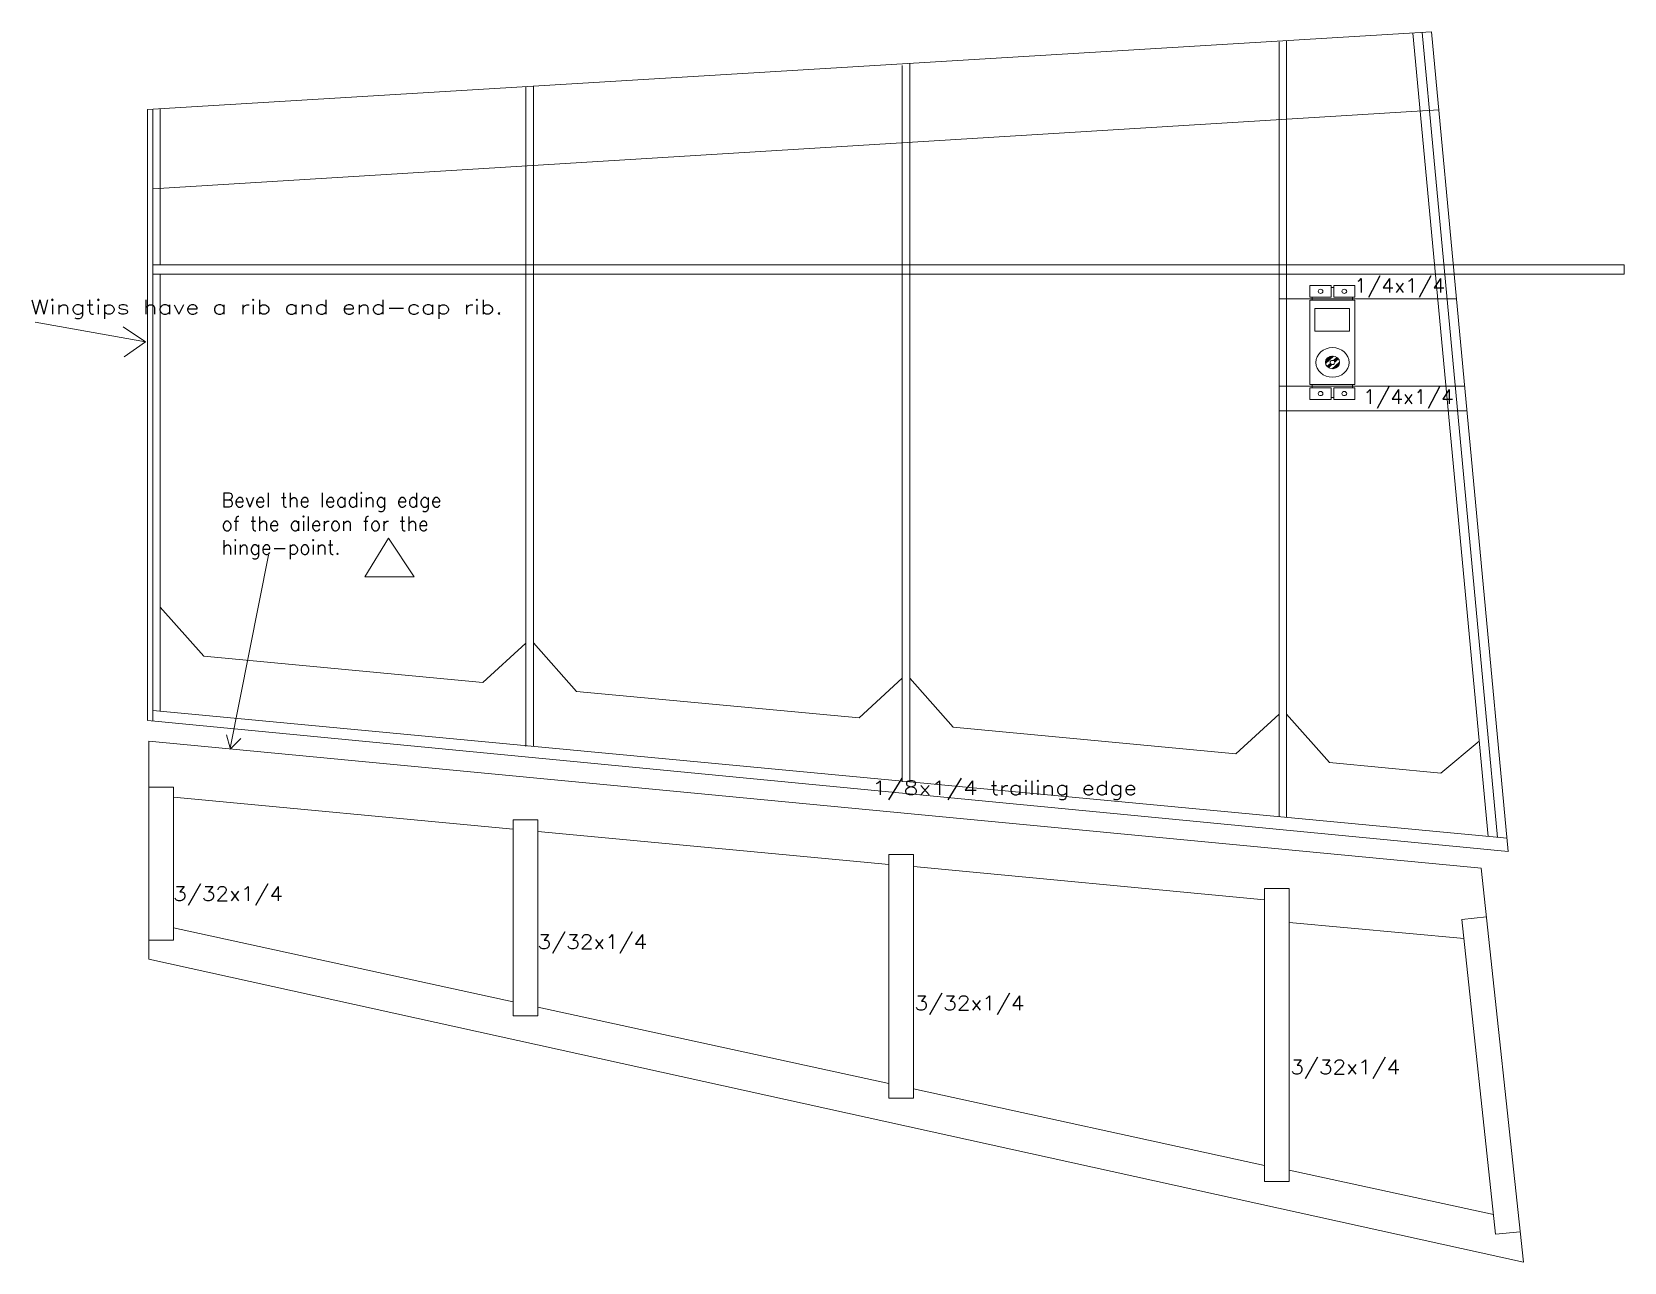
# Model space of a CAD drawing. Extents: x -25.3 to 31.6, y -27.3 to 39.1.
# Drawn here: x 15.49 to 31.61, y -20.68 to -8.22 of the extents above; entities that cross this region are included whole.
import ezdxf
from ezdxf.enums import TextEntityAlignment as Align

# ---------------------------------------------------------------- set-up
doc = ezdxf.new("R2010")
doc.units = 0
doc.header["$MEASUREMENT"] = 0
doc.layers.get('0').update_dxf_attribs({"lineweight": 0})
doc.layers.add('LAYER1', color=7, linetype='Continuous', lineweight=0)
doc.styles.add('_TCW_TXTSTY_1', font='TXT_____.TTF')

msp = doc.modelspace()

# ---------------------------------------------------------------- texts
at = {"color": 7, "linetype": 'Continuous', "style": '_TCW_TXTSTY_1'}
for s, height, p, p2 in [('1/4x1/4', 0.1437, (28.881, -10.865), (29.8, -10.865)), ('Wingtips have a rib and end-cap rib.', 0.14375, (15.478, -11.083, 0), (20.263, -11.083, 0)), ('1/4x1/4', 0.1437, (28.971, -11.991), (29.889, -11.991)), ('1/8x1/4 trailing edge', 0.14375, (23.999, -15.951, 0), (26.682, -15.951, 0)), ('3/32x1/4', 0.1437, (16.924, -17.022, 0), (18.036, -17.022, 0)), ('3/32x1/4', 0.1437, (20.613, -17.509, 0), (21.724, -17.509, 0)), ('3/32x1/4', 0.1437, (24.43, -18.129, 0), (25.542, -18.129, 0)), ('3/32x1/4', 0.1437, (28.234, -18.777, 0), (29.346, -18.777, 0))]:
    msp.add_text(s, height=height, dxfattribs=at).set_placement(p, p2, align=Align.FIT)
at = {"color": 7, "linetype": 'Continuous', "insert": (17.412, -13.564, 0), "char_height": 0.14375, "width": 3.02104, "attachment_point": 7, "style": '_TCW_TXTSTY_1'}
msp.add_mtext('{Bevel the leading edge\\Pof the aileron for the\\Phinge-point.}', dxfattribs=at)

# ---------------------------------------------------------------- blocks, each defined once
blk = doc.blocks.new('Block_18')
at = {"layer": 'LAYER1', "color": 7, "linetype": 'Continuous', "lineweight": 0}
for p, q in [((-0.82311, 1.059403), (-0.694962, 1.187551)), ((-0.821834, 1.043001), (-0.67856, 1.186275)), ((-0.821676, 1.078515), (-0.714074, 1.186117)), ((-0.815992, 1.101877), (-0.737435, 1.180433)), ((-0.677883, 1.098565), (-0.616581, 1.159866)), ((-0.66728, 1.09149), (-0.60717, 1.1516)), ((-0.795425, 0.981022), (-0.734124, 1.042324)), ((-0.787158, 0.971611), (-0.727049, 1.031721)), ((-0.778021, 0.963071), (-0.717283, 1.023809)), ((-0.768007, 0.955408), (-0.704652, 1.018763)), ((-0.701869, 0.933157), (-0.568716, 1.06631)), ((-0.683907, 0.933442), (-0.569001, 1.048348)), ((-0.662169, 0.937501), (-0.57306, 1.02661)), ((-0.659367, 1.081725), (-0.59863, 1.142462)), ((-0.654322, 1.069093), (-0.590966, 1.132448)), ((-0.63163, 0.950363), (-0.585922, 0.996071))]:
    blk.add_line(p, q, dxfattribs=at)

# ---------------------------------------------------------------- linework, layer by layer
at = {"color": 7, "linetype": 'Continuous'}
for p, q in [((16.666, -9.012, 0), (29.662, -8.225, 0)), ((28.12, -13.86, 0), (28.12, -8.326, 0)), ((28.197, -13.86, 0), (28.197, -8.313, 0)), ((24.305, -8.565, 0), (24.305, -13.86, 0)), ((24.383, -8.544, 0), (24.383, -13.86, 0)), ((20.496, -13.86, 0), (20.496, -8.782, 0)), ((20.571, -13.86, 0), (20.571, -8.775, 0)), ((16.666, -9.012, 0), (16.666, -15.196, 0)), ((16.719, -9.012, 0), (16.719, -15.201, 0)), ((16.719, -9.813, 0), (29.737, -9.016, 0)), ((16.794, -9.006, 0), (16.794, -10.584, 0)), ((16.719, -10.667, 0), (16.719, -10.451, 0)), ((16.794, -10.678, 0), (16.794, -15.103, 0)), ((20.496, -15.459, 0), (20.496, -10.679, 0)), ((20.571, -15.461, 0), (20.571, -10.679, 0)), ((24.305, -10.679, 0), (24.305, -15.819, 0)), ((24.383, -10.679, 0), (24.383, -15.822, 0)), ((28.12, -16.172, 0), (28.12, -10.678, 0)), ((28.197, -16.177, 0), (28.197, -10.678, 0)), ((28.433, -10.794, 0), (28.649, -10.794, 0)), ((28.433, -10.911, 0), (28.433, -10.794, 0)), ((28.649, -10.794, 0), (28.649, -10.911, 0)), ((28.674, -10.794, 0), (28.888, -10.794, 0)), ((28.674, -10.911, 0), (28.674, -10.794, 0)), ((28.888, -10.794, 0), (28.888, -10.911, 0)), ((28.433, -10.911, 0), (28.649, -10.911, 0)), ((28.433, -10.943, 0), (28.888, -10.943, 0)), ((28.433, -11.37, 0), (28.433, -10.943, 0)), ((28.433, -10.943, 0), (28.481, -10.943, 0)), ((28.457, -10.943, 0), (28.457, -10.911, 0)), ((28.649, -10.813, 0), (28.674, -10.813, 0)), ((28.674, -10.911, 0), (28.888, -10.911, 0)), ((28.888, -10.943, 0), (28.84, -10.943, 0)), ((28.864, -10.943, 0), (28.864, -10.911, 0)), ((28.888, -10.943, 0), (28.888, -11.796, 0)), ((28.832, -11.026, 0), (28.484, -11.026, 0)), ((28.484, -11.026, 0), (28.484, -11.256, 0)), ((28.832, -11.256, 0), (28.832, -11.026, 0)), ((28.484, -11.256, 0), (28.832, -11.256, 0)), ((28.433, -11.37, 0), (28.433, -11.796, 0)), ((28.433, -11.796, 0), (28.888, -11.796, 0)), ((28.433, -11.796, 0), (28.481, -11.796, 0)), ((28.433, -11.796, 0), (28.888, -11.796, 0)), ((28.433, -11.828, 0), (28.649, -11.828, 0)), ((28.433, -11.828, 0), (28.433, -11.946, 0)), ((28.457, -11.796, 0), (28.457, -11.828, 0)), ((28.649, -11.946, 0), (28.649, -11.828, 0)), ((28.649, -11.926, 0), (28.674, -11.926, 0)), ((28.674, -11.828, 0), (28.888, -11.828, 0)), ((28.674, -11.828, 0), (28.674, -11.946, 0)), ((28.888, -11.796, 0), (28.84, -11.796, 0)), ((28.864, -11.796, 0), (28.864, -11.828, 0)), ((28.888, -11.946, 0), (28.888, -11.828, 0)), ((28.433, -11.946, 0), (28.649, -11.946, 0)), ((28.674, -11.946, 0), (28.888, -11.946, 0)), ((16.794, -14.051, 0), (17.236, -14.547, 0)), ((20.496, -14.414, 0), (20.059, -14.811, 0)), ((20.571, -14.411, 0), (21.008, -14.904, 0)), ((17.236, -14.547, 0), (20.059, -14.811, 0)), ((24.305, -14.768, 0), (23.871, -15.171, 0)), ((24.383, -14.768, 0), (24.82, -15.264, 0)), ((21.008, -14.904, 0), (23.871, -15.171, 0)), ((16.719, -15.096, 0), (30.428, -16.39, 0)), ((28.12, -15.134, 0), (27.683, -15.533, 0)), ((28.197, -15.134, 0), (28.632, -15.621, 0)), ((24.82, -15.264, 0), (27.683, -15.533, 0)), ((16.678, -15.405, 0), (16.678, -17.383, 0)), ((30.147, -15.406, 0), (29.759, -15.729, 0)), ((28.632, -15.621, 0), (29.759, -15.729, 0)), ((28.224, -17.243, 0), (29.993, -17.403, 0)), ((16.678, -17.615, 0), (30.596, -20.681, 0))]:
    msp.add_line(p, q, dxfattribs=at)
at = {"color": 7, "linetype": 'Continuous', "lineweight": 0}
for p, q in [((30.238, -16.372, 0), (29.475, -8.237, 0)), ((29.569, -8.23, 0), (30.333, -16.381, 0)), ((29.662, -8.225), (30.441, -16.525)), ((16.719, -10.585, 0), (31.614, -10.585, 0)), ((31.614, -10.585, 0), (31.614, -10.678, 0)), ((31.614, -10.678, 0), (16.719, -10.678, 0)), ((29.916, -10.928, 0), (28.12, -10.928, 0)), ((15.528, -11.164, 0), (16.646, -11.362, 0)), ((16.646, -11.362, 0), (16.418, -11.21, 0)), ((16.646, -11.362, 0), (16.429, -11.514, 0)), ((28.12, -11.811, 0), (29.999, -11.811, 0)), ((30.022, -12.061, 0), (28.12, -12.061, 0)), ((19.103, -13.352, 0), (18.865, -13.744, 0)), ((19.365, -13.744, 0), (19.103, -13.352, 0)), ((17.891, -13.523, 0), (17.502, -15.478, 0)), ((18.865, -13.744, 0), (19.365, -13.744, 0)), ((16.667, -15.196, 0), (30.441, -16.525, 0)), ((16.678, -15.405, 0), (30.168, -16.691, 0)), ((17.502, -15.478, 0), (17.466, -15.342, 0)), ((17.502, -15.487, 0), (17.611, -15.378, 0)), ((16.678, -15.872, 0), (16.928, -15.872, 0)), ((16.928, -15.872, 0), (16.928, -17.422, 0)), ((16.928, -15.973, 0), (20.367, -16.296, 0)), ((20.617, -16.32, 0), (24.169, -16.654, 0)), ((24.419, -16.677, 0), (27.974, -17.012, 0)), ((30.168, -16.691), (30.596, -20.681)), ((29.972, -17.213, 0), (30.22, -17.185, 0)), ((29.972, -17.213, 0), (30.313, -20.399, 0)), ((16.928, -17.298, 0), (20.367, -18.046, 0)), ((16.928, -17.422, 0), (16.678, -17.422, 0)), ((20.617, -18.1, 0), (24.169, -18.873, 0)), ((24.419, -18.927, 0), (27.974, -19.701, 0)), ((28.224, -19.75, 0), (30.292, -20.198, 0)), ((30.313, -20.399, 0), (30.562, -20.373, 0))]:
    msp.add_line(p, q, dxfattribs=at)
at = {"color": 7, "linetype": 'Continuous', "lineweight": 0, "elevation": 0}
for points in [[(20.367, -16.204), (20.617, -16.204), (20.617, -18.188), (20.367, -18.188), (20.367, -16.204)], [(24.169, -16.554), (24.419, -16.554), (24.419, -19.022), (24.169, -19.022), (24.169, -16.554)], [(27.974, -16.897), (28.224, -16.897), (28.224, -19.863), (27.974, -19.863), (27.974, -16.897)]]:
    msp.add_lwpolyline(points, dxfattribs=at)
at = {"color": 7, "linetype": 'Continuous', "elevation": 0}
msp.add_lwpolyline([(16.678, -17.447), (16.678, -17.614), (16.678, -17.279)], dxfattribs=at)
at = {"color": 7, "linetype": 'Continuous'}
for centre, major_axis, ratio in [((28.541, -10.852, 0), (0.0239, 0), 0.890923), ((28.781, -10.852, 0), (0.0239, 0), 0.890923), ((28.661, -11.572, 0), (0.168, 0), 0.89091), ((28.661, -11.572, 0), (0.0718, 0), 0.890913), ((28.661, -11.572, 0), (0.0239, 0), 0.890893), ((28.541, -11.887, 0), (0.0239, 0), 0.890923), ((28.781, -11.887, 0), (0.0239, 0), 0.890923)]:
    msp.add_ellipse(centre, major_axis=major_axis, ratio=ratio, start_param=3.141593, end_param=9.424778, dxfattribs=at)

# ---------------------------------------------------------------- block references
at = {"extrusion": (0, 0, -1), "xscale": 0.502421, "yscale": 0.56394, "zscale": -1, "rotation": -90}
msp.add_blockref('Block_18', (-29.259, -11.922, 0), dxfattribs=at)

msp.set_redraw_order([(e.dxf.handle, doc.entitydb.next_handle()) for e in msp.query("TEXT MTEXT ATTDEF DIMENSION ARC_DIMENSION")])  # texts and dimensions are drawn at this point

doc.saveas('drawing.dxf')
